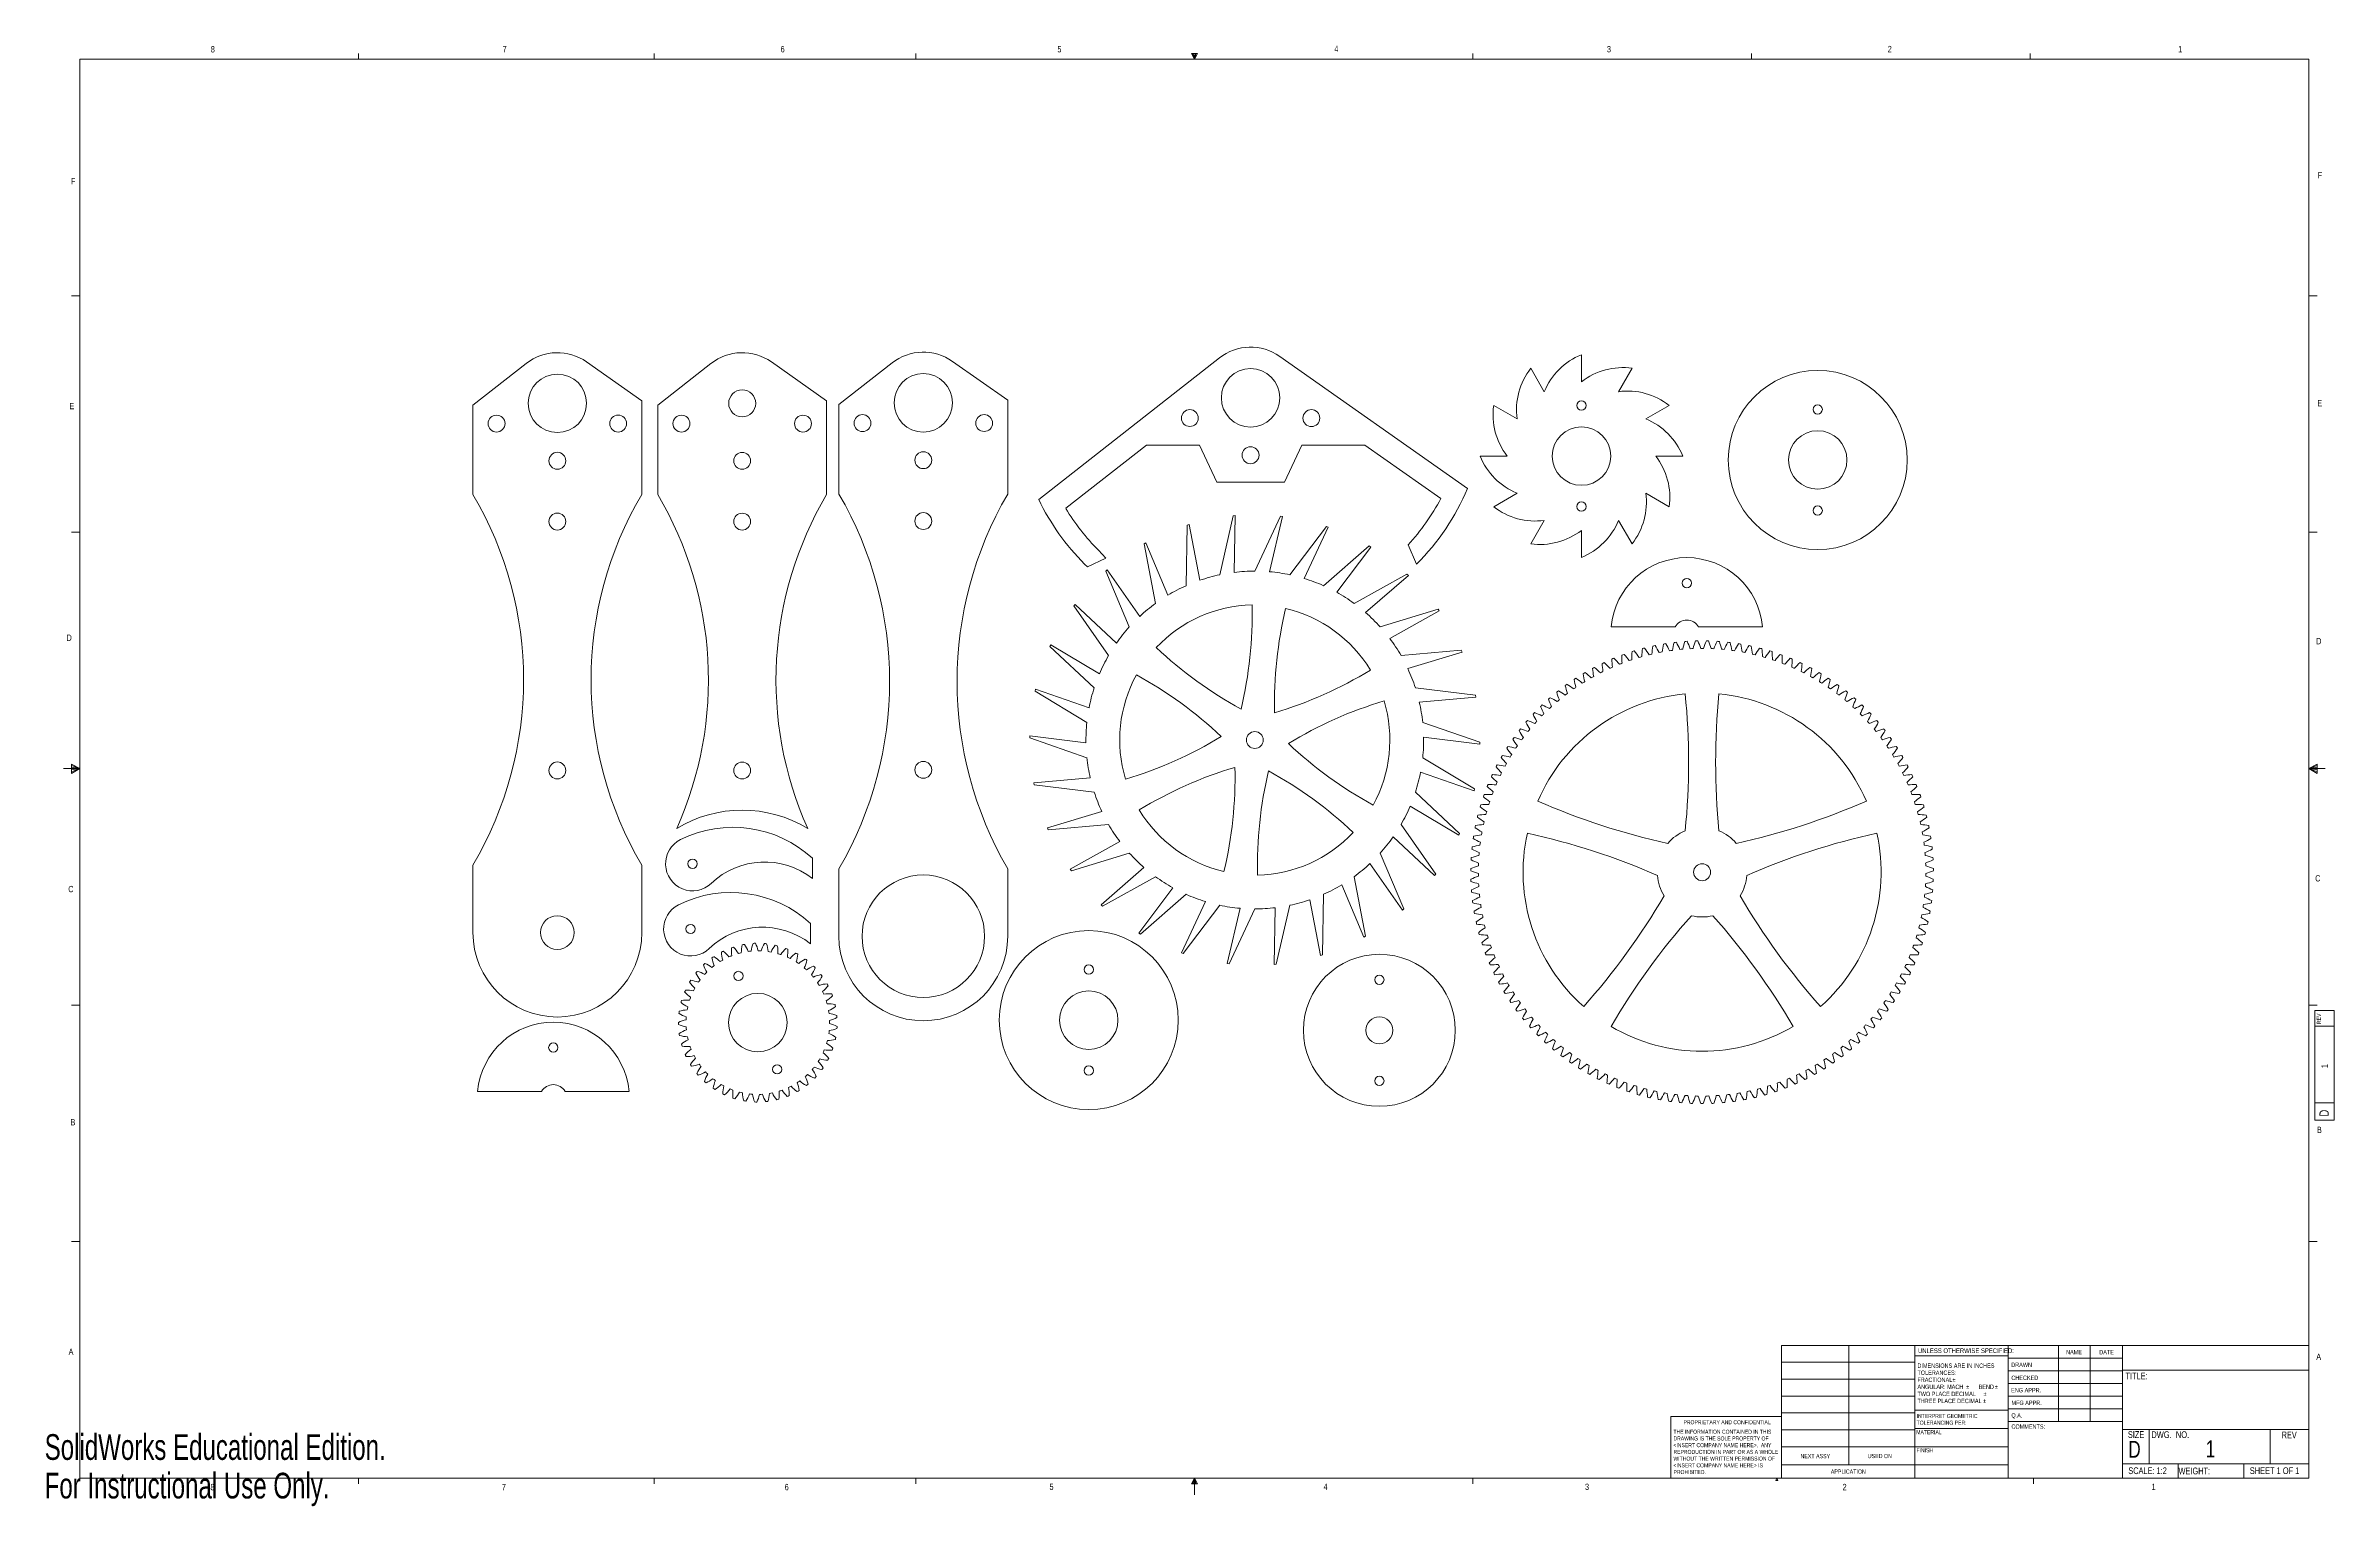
# Model space of a CAD drawing. Header units: millimetres. Extents: x 0 to 861, y 0 to 549.
import ezdxf

# ---------------------------------------------------------------- set-up
doc = ezdxf.new("R2010")
doc.units = ezdxf.units.MM
doc.styles.add('SLDTEXTSTYLE0', font='TXT', dxfattribs={"width": 0.75})
doc.styles.add('SLDTEXTSTYLE1', font='TXT', dxfattribs={"width": 0.6875})
doc.styles.add('SLDTEXTSTYLE2', font='TXT', dxfattribs={"width": 0.694444})
doc.styles.add('SLDTEXTSTYLE3', font='TXT', dxfattribs={"width": 0.7})

msp = doc.modelspace()

# ---------------------------------------------------------------- texts
at = {"color": 7, "linetype": 'Continuous', "lineweight": 0}
for s, insert, char_height, attachment_point, style in [('8', (62.49, 548.74), 2.38, 1, 'SLDTEXTSTYLE0'), ('7', (172.27, 548.83), 2.38, 1, 'SLDTEXTSTYLE0'), ('6', (276.77, 548.78), 2.38, 1, 'SLDTEXTSTYLE0'), ('5', (380.87, 548.75), 2.38, 1, 'SLDTEXTSTYLE0'), ('4', (485.02, 548.86), 2.38, 1, 'SLDTEXTSTYLE0'), ('3', (587.54, 548.8), 2.38, 1, 'SLDTEXTSTYLE0'), ('2', (693.15, 548.82), 2.38, 1, 'SLDTEXTSTYLE0'), ('1', (802.4, 548.81), 2.38, 1, 'SLDTEXTSTYLE0'), ('F', (854.87, 501.43), 2.38, 1, 'SLDTEXTSTYLE0'), ('F', (9.87, 499.17), 2.38, 1, 'SLDTEXTSTYLE0'), ('E', (9.3, 414.64), 2.38, 1, 'SLDTEXTSTYLE0'), ('E', (854.7, 415.7), 2.38, 1, 'SLDTEXTSTYLE0'), ('D', (8.22, 327.55), 2.38, 1, 'SLDTEXTSTYLE0'), ('D', (854.26, 326.24), 2.38, 1, 'SLDTEXTSTYLE0'), ('C', (8.87, 233.06), 2.38, 1, 'SLDTEXTSTYLE0'), ('C', (853.88, 237.11), 2.38, 1, 'SLDTEXTSTYLE0'), ('B', (9.72, 145.41), 2.38, 1, 'SLDTEXTSTYLE0'), ('B', (854.58, 142.54), 2.38, 1, 'SLDTEXTSTYLE0'), ('A', (9, 59.13), 2.38, 1, 'SLDTEXTSTYLE0'), ('UNLESS OTHERWISE SPECIFIED:', (704.54, 59.23), 1.778, 1, 'SLDTEXTSTYLE0'), ('DRAWN', (739.58, 53.85), 1.651, 1, 'SLDTEXTSTYLE0'), ('NAME', (760.2, 58.65), 1.651, 1, 'SLDTEXTSTYLE0'), ('DATE', (772.7, 58.61), 1.651, 1, 'SLDTEXTSTYLE0'), ('A', (854.3, 57.24), 2.38, 1, 'SLDTEXTSTYLE0'), ('ENG APPR.', (739.56, 44.33), 1.651, 1, 'SLDTEXTSTYLE0'), ('CHECKED', (739.63, 48.97), 1.651, 1, 'SLDTEXTSTYLE0'), ('TITLE:', (782.57, 50.12), 2.54, 1, 'SLDTEXTSTYLE0'), ('Q.A.', (739.64, 34.85), 1.651, 1, 'SLDTEXTSTYLE0'), ('MFG APPR.', (739.68, 39.57), 1.651, 1, 'SLDTEXTSTYLE0'), ('PROPRIETARY AND CONFIDENTIAL', (616.31, 32.21), 1.524, 1, 'SLDTEXTSTYLE0'), ('MATERIAL', (703.86, 28.48), 1.524, 1, 'SLDTEXTSTYLE0'), ('COMMENTS:', (739.66, 30.64), 1.651, 1, 'SLDTEXTSTYLE0'), ('SIZE', (783.46, 28.09), 2.54, 1, 'SLDTEXTSTYLE0'), ('DWG.  NO.', (792.26, 28.05), 2.54, 1, 'SLDTEXTSTYLE2'), ('REV', (841.27, 27.95), 2.54, 1, 'SLDTEXTSTYLE0'), ('NEXT ASSY', (660.32, 19.5), 1.587, 1, 'SLDTEXTSTYLE0'), ('USED ON', (685.64, 19.53), 1.587, 1, 'SLDTEXTSTYLE0'), ('FINISH', (703.93, 21.67), 1.524, 1, 'SLDTEXTSTYLE0'), ('D', (783.66, 24.45), 6.35, 1, 'SLDTEXTSTYLE0'), ('1', (814.52, 24.6), 6.35, 2, 'SLDTEXTSTYLE0'), ('APPLICATION', (671.73, 13.68), 1.5875, 1, 'SLDTEXTSTYLE0'), ('SCALE: 1:2', (783.63, 14.49), 2.54, 1, 'SLDTEXTSTYLE0'), ('WEIGHT:', (802.52, 14.41), 2.54, 1, 'SLDTEXTSTYLE0'), ('SHEET 1 OF 1', (829.31, 14.5), 2.54, 1, 'SLDTEXTSTYLE1'), ('8', (62.33, 8.26), 2.38, 1, 'SLDTEXTSTYLE0'), ('7', (171.96, 8.23), 2.38, 1, 'SLDTEXTSTYLE0'), ('6', (278.31, 8.26), 2.38, 1, 'SLDTEXTSTYLE0'), ('5', (377.9, 8.39), 2.38, 1, 'SLDTEXTSTYLE0'), ('4', (480.99, 8.39), 2.38, 1, 'SLDTEXTSTYLE0'), ('3', (579.3, 8.34), 2.38, 1, 'SLDTEXTSTYLE0'), ('2', (676.17, 8.27), 2.38, 1, 'SLDTEXTSTYLE0'), ('1', (792.36, 8.33), 2.38, 1, 'SLDTEXTSTYLE0')]:
    msp.add_mtext(s, dxfattribs=dict(at, insert=insert, char_height=char_height, attachment_point=attachment_point, style=style))
at = {"color": 7, "linetype": 'Continuous', "lineweight": 0, "rotation": 90, "style": 'SLDTEXTSTYLE0'}
for s, insert, char_height, attachment_point in [('REV', (854.51, 181.14), 1.524, 1), ('1', (856.17, 165.35), 2.54, 2), ('D', (855.51, 146.38), 3.5, 1)]:
    msp.add_mtext(s, dxfattribs=dict(at, insert=insert, char_height=char_height, attachment_point=attachment_point))
at = {"color": 7, "linetype": 'Continuous', "char_height": 9.6672, "attachment_point": 1, "style": 'SLDTEXTSTYLE3'}
for s, insert in [('SolidWorks Educational Edition.', (0, 26.96)), ('For Instructional Use Only.', (0, 12.46))]:
    msp.add_mtext(s, dxfattribs=dict(at, insert=insert))

# ---------------------------------------------------------------- blocks, each defined once
blk = doc.blocks.new('SW_NOTE_0')
at = {"color": 0, "linetype": 'Continuous', "lineweight": 0, "char_height": 1.524, "attachment_point": 1, "style": 'SLDTEXTSTYLE0'}
for s, insert in [('INTERPRET GEOMETRIC', (0, 1.96)), ('TOLERANCING PER:', (0, -0.56))]:
    blk.add_mtext(s, dxfattribs=dict(at, insert=insert))
blk = doc.blocks.new('SW_NOTE_1')
at = {"color": 0, "linetype": 'Continuous', "lineweight": 0, "char_height": 1.651, "attachment_point": 1, "style": 'SLDTEXTSTYLE0'}
for s, insert in [('DIMENSIONS ARE IN INCHES', (0, 2.13)), ('ANGULAR: MACH', (0, -5.82)), ('TOLERANCES:', (0, -0.52)), ('TWO PLACE DECIMAL', (0, -8.48)), ('FRACTIONAL', (0, -3.17)), ('%%p', (13.15, -3.17)), ('%%p', (18.37, -5.82)), ('BEND', (23.04, -5.82)), ('%%p', (29.16, -5.82)), ('THREE PLACE DECIMAL', (0, -11.13)), ('%%p', (24.73, -11.13)), ('%%p', (24.88, -8.48))]:
    blk.add_mtext(s, dxfattribs=dict(at, insert=insert))
blk = doc.blocks.new('SW_NOTE_2')
at = {"color": 0, "linetype": 'Continuous', "lineweight": 0, "char_height": 1.524, "attachment_point": 1, "style": 'SLDTEXTSTYLE0'}
for s, insert in [('THE INFORMATION CONTAINED IN THIS', (0, 1.96)), ('WITHOUT THE WRITTEN PERMISSION OF', (0, -8.13)), ('<INSERT COMPANY NAME HERE>.  ANY', (0, -3.08)), ('DRAWING IS THE SOLE PROPERTY OF', (0, -0.56)), ('REPRODUCTION IN PART OR AS A WHOLE', (0, -5.61)), ('<INSERT COMPANY NAME HERE> IS', (0, -10.66)), ('PROHIBITED.', (0, -13.18))]:
    blk.add_mtext(s, dxfattribs=dict(at, insert=insert))

# ---------------------------------------------------------------- linework, layer by layer
at = {"color": 7, "linetype": 'Continuous', "lineweight": 0}
for p, q in [((13.28, 543.83), (851.48, 543.83)), ((13.28, 543.83), (13.28, 10.43)), ((118.06, 543.83), (118.06, 545.98)), ((229.18, 543.83), (229.18, 545.98)), ((327.61, 543.83), (327.61, 545.98)), ((431.31, 546), (433.5, 546)), ((432.38, 543.83), (431.31, 546)), ((432.38, 543.83), (431.52, 546)), ((432.38, 543.83), (432.02, 546)), ((432.38, 543.83), (432.71, 546)), ((432.38, 543.83), (432.97, 546)), ((432.38, 543.83), (433.5, 546)), ((537.16, 543.83), (537.16, 545.98)), ((641.93, 543.83), (641.93, 545.98)), ((746.71, 543.83), (746.71, 545.98)), ((851.48, 10.43), (851.48, 543.83)), ((13.28, 454.93), (10.11, 454.93)), ((851.48, 454.93), (854.66, 454.93)), ((13.28, 366.03), (10.11, 366.03)), ((851.48, 366.03), (854.66, 366.03)), ((13.28, 277.13), (7.11, 277.13)), ((10.13, 278.79), (10.13, 275.27)), ((13.28, 277.13), (10.13, 278.79)), ((10.13, 278.32), (13.28, 277.13)), ((10.13, 277.72), (13.28, 277.13)), ((10.13, 275.27), (13.28, 277.13)), ((10.13, 275.96), (13.28, 277.13)), ((10.13, 276.64), (13.28, 277.13)), ((851.48, 277.13), (854.63, 278.79)), ((854.63, 278.32), (851.48, 277.13)), ((854.63, 277.72), (851.48, 277.13)), ((854.63, 276.64), (851.48, 277.13)), ((854.63, 275.96), (851.48, 277.13)), ((854.63, 275.27), (851.48, 277.13)), ((851.48, 277.13), (857.65, 277.13)), ((854.63, 278.79), (854.63, 275.27)), ((13.28, 188.23), (10.11, 188.23)), ((851.48, 188.23), (854.66, 188.23)), ((853.7, 186.22), (861.06, 186.22)), ((853.7, 186.22), (853.7, 145.01)), ((861.06, 186.22), (861.06, 145.01)), ((861.06, 180.33), (853.7, 180.33)), ((853.7, 151.51), (861.06, 151.51)), ((853.7, 145.01), (861.06, 145.01)), ((13.28, 99.33), (10.11, 99.33)), ((851.48, 99.33), (854.66, 99.33)), ((653.14, 60.32), (851.48, 60.32)), ((653.14, 10.43), (653.14, 60.32)), ((678.48, 60.32), (678.48, 15.41)), ((703.35, 10.43), (703.35, 60.32)), ((738.44, 60.32), (738.44, 10.43)), ((757.34, 60.32), (757.34, 31.75)), ((769.24, 60.32), (769.24, 31.75)), ((781.41, 60.32), (781.41, 10.43)), ((653.14, 53.97), (703.35, 53.97)), ((738.44, 56.4), (703.35, 56.4)), ((738.44, 55.56), (781.41, 55.56)), ((653.14, 47.62), (703.35, 47.62)), ((738.44, 50.8), (781.41, 50.8)), ((738.44, 46.04), (781.41, 46.04)), ((781.41, 51), (851.48, 51)), ((653.14, 41.27), (703.35, 41.27)), ((653.14, 34.92), (703.35, 34.92)), ((703.35, 35.92), (738.44, 35.92)), ((781.41, 41.27), (738.44, 41.27)), ((781.41, 36.51), (738.44, 36.51)), ((611.55, 10.43), (611.55, 33.65)), ((653.14, 33.65), (611.55, 33.65)), ((653.14, 28.57), (703.35, 28.57)), ((703.35, 29.07), (738.44, 29.07)), ((781.41, 31.75), (738.44, 31.75)), ((781.41, 28.71), (851.48, 28.71)), ((791.46, 28.71), (791.46, 15.84)), ((836.95, 28.71), (836.95, 15.84)), ((653.14, 22.22), (703.35, 22.22)), ((703.35, 22.21), (738.44, 22.21)), ((851.48, 10.43), (13.28, 10.43)), ((118.06, 10.43), (118.06, 8.28)), ((229.18, 10.43), (229.18, 8.28)), ((327.61, 10.43), (327.61, 8.28)), ((432.38, 10.43), (431.31, 8.25)), ((432.38, 10.43), (431.52, 8.25)), ((432.38, 10.43), (432.02, 8.25)), ((432.38, 10.43), (432.38, 4.14)), ((432.38, 10.43), (433.5, 8.25)), ((432.38, 10.43), (432.97, 8.25)), ((432.38, 10.43), (432.71, 8.25)), ((537.16, 10.43), (537.16, 8.28)), ((651.11, 9.55), (651.45, 10.43)), ((651.77, 9.55), (651.11, 9.55)), ((651.45, 10.43), (651.77, 9.55)), ((653.14, 15.41), (738.44, 15.41)), ((747.98, 10.43), (747.98, 8.28)), ((781.41, 15.84), (851.48, 15.84)), ((802.32, 15.84), (802.32, 10.43)), ((827, 15.84), (827, 10.43)), ((431.31, 8.25), (433.5, 8.25))]:
    msp.add_line(p, q, dxfattribs=at)
at = {"color": 7, "linetype": 'Continuous', "lineweight": 15}
for p, q in [((441.77, 431.54), (373.86, 378.32)), ((464.48, 432.12), (535.05, 382.48)), ((577.95, 422.58), (577.95, 432.74)), ((161.06, 413.78), (181.06, 429.45)), ((224.56, 415.41), (203.77, 430.04)), ((230.58, 413.77), (250.58, 429.44)), ((294.08, 415.4), (273.29, 430.03)), ((298.69, 413.98), (318.69, 429.65)), ((362.19, 415.61), (341.4, 430.24)), ((563.98, 418.84), (558.9, 427.64)), ((591.92, 418.84), (597, 427.64)), ((161.06, 413.78), (161.06, 380.17)), ((224.56, 415.41), (224.56, 380.17)), ((230.58, 413.77), (230.58, 380.16)), ((294.08, 415.4), (294.08, 380.16)), ((298.69, 413.98), (298.69, 380.37)), ((362.19, 415.61), (362.19, 380.37)), ((553.75, 408.61), (544.95, 413.69)), ((602.14, 408.61), (610.94, 413.69)), ((414.36, 398.76), (384.02, 374.99)), ((414.36, 398.76), (434.31, 398.76)), ((434.31, 398.76), (440.82, 384.79)), ((466.22, 384.79), (472.74, 398.76)), ((472.74, 398.76), (496.45, 398.76)), ((496.45, 398.76), (525.07, 378.63)), ((550.01, 394.64), (539.85, 394.64)), ((605.89, 394.64), (616.05, 394.64)), ((440.82, 384.79), (466.22, 384.79)), ((553.75, 380.67), (544.95, 375.59)), ((602.14, 380.67), (610.94, 375.59)), ((441.9, 350.01), (447.03, 372.18)), ((447.03, 372.18), (447.77, 372.24)), ((447.77, 372.24), (447.38, 350.93)), ((455.1, 351.4), (464.73, 372.01)), ((465.46, 371.93), (460.66, 351.15)), ((464.73, 372.01), (465.46, 371.93)), ((563.98, 370.45), (558.9, 361.65)), ((591.92, 370.45), (597, 361.65)), ((413.45, 361.61), (414.09, 361.97)), ((417.78, 339.27), (413.45, 361.61)), ((414.09, 361.97), (422.41, 342.34)), ((429.28, 345.91), (429.68, 368.66)), ((429.68, 368.66), (430.39, 368.88)), ((430.39, 368.88), (434.45, 347.94)), ((468.31, 350.01), (482.01, 368.17)), ((482.71, 367.94), (473.69, 348.62)), ((482.01, 368.17), (482.71, 367.94)), ((577.95, 366.7), (577.95, 356.54)), ((392.19, 353), (391.1, 354.01)), ((392.19, 353), (399.06, 356.24)), ((399.06, 356.24), (396.32, 359.23)), ((480.93, 345.91), (498.11, 360.83)), ((498.75, 360.45), (485.91, 343.43)), ((498.11, 360.83), (498.75, 360.45)), ((515.94, 354.01), (512.74, 361.32)), ((399.03, 351.34), (399.59, 351.82)), ((407.91, 330.39), (399.03, 351.34)), ((399.59, 351.82), (411.81, 334.35)), ((492.43, 339.27), (512.33, 350.29)), ((512.88, 349.79), (496.78, 335.81)), ((512.33, 350.29), (512.88, 349.79)), ((387.07, 338.29), (387.51, 338.88)), ((400.11, 319.65), (387.07, 338.29)), ((387.51, 338.88), (403.1, 324.33)), ((502.29, 330.39), (524.06, 337.03)), ((524.48, 336.42), (505.83, 326.1)), ((524.06, 337.03), (524.48, 336.42)), ((589.13, 330.41), (613.19, 330.41)), ((621.99, 330.41), (646.05, 330.41)), ((378.08, 323.05), (378.39, 323.72)), ((394.71, 307.52), (378.08, 323.05)), ((378.39, 323.72), (396.66, 312.73)), ((510.1, 319.65), (532.76, 321.62)), ((533.06, 320.94), (512.66, 314.72)), ((532.76, 321.62), (533.06, 320.94)), ((372.45, 306.26), (372.62, 306.98)), ((391.95, 294.53), (372.45, 306.26)), ((372.62, 306.98), (392.77, 300.03)), ((515.5, 307.52), (538.08, 304.73)), ((538.22, 304.01), (516.98, 302.16)), ((538.08, 304.73), (538.22, 304.01)), ((518.26, 294.53), (539.77, 287.12)), ((370.44, 288.68), (370.45, 289.42)), ((391.95, 281.26), (370.44, 288.68)), ((370.45, 289.42), (391.61, 286.81)), ((539.76, 286.38), (518.59, 288.99)), ((539.77, 287.12), (539.76, 286.38)), ((537.59, 268.81), (517.43, 275.76)), ((518.26, 281.26), (537.75, 269.53)), ((371.98, 271.78), (393.23, 273.63)), ((372.13, 271.06), (371.98, 271.78)), ((394.71, 268.27), (372.13, 271.06)), ((515.5, 268.27), (532.13, 252.75)), ((537.75, 269.53), (537.59, 268.81)), ((377.15, 254.85), (397.54, 261.08)), ((531.82, 252.08), (513.55, 263.07)), ((377.44, 254.17), (377.15, 254.85)), ((400.11, 256.15), (377.44, 254.17)), ((385.72, 239.37), (404.38, 249.7)), ((522.7, 236.91), (507.11, 251.46)), ((510.1, 256.15), (523.14, 237.5)), ((532.13, 252.75), (531.82, 252.08)), ((288.76, 243.46), (288.76, 235.84)), ((407.91, 245.41), (386.15, 238.77)), ((510.62, 223.97), (498.4, 241.44)), ((502.29, 245.41), (511.17, 224.46)), ((161.06, 240.91), (161.06, 215.51)), ((224.56, 240.91), (224.56, 215.51)), ((298.69, 239.52), (298.69, 214.12)), ((362.19, 239.52), (362.19, 214.12)), ((386.15, 238.77), (385.72, 239.37)), ((397.33, 226), (413.43, 239.99)), ((417.78, 236.52), (397.87, 225.5)), ((496.11, 213.83), (487.79, 233.46)), ((492.43, 236.52), (496.76, 214.19)), ((523.14, 237.5), (522.7, 236.91)), ((397.87, 225.5), (397.33, 226)), ((411.46, 215.35), (424.3, 232.37)), ((429.28, 229.89), (412.09, 214.97)), ((427.5, 207.86), (436.52, 227.18)), ((441.9, 225.78), (428.2, 207.62)), ((444.74, 203.87), (449.55, 224.64)), ((455.1, 224.4), (445.48, 203.78)), ((462.44, 203.55), (462.82, 224.87)), ((468.31, 225.78), (463.18, 203.62)), ((479.82, 206.92), (475.76, 227.85)), ((480.93, 229.89), (480.52, 207.14)), ((511.17, 224.46), (510.62, 223.97)), ((288.02, 218.95), (288.02, 211.33)), ((412.09, 214.97), (411.46, 215.35)), ((428.2, 207.62), (427.5, 207.86)), ((480.52, 207.14), (479.82, 206.92)), ((496.76, 214.19), (496.11, 213.83)), ((445.48, 203.78), (444.74, 203.87)), ((463.18, 203.62), (462.44, 203.55)), ((162.82, 155.81), (186.89, 155.81)), ((195.69, 155.81), (219.75, 155.81))]:
    msp.add_line(p, q, dxfattribs=at)
for centre, radius in [((192.81, 414.46), 10.99), ((330.44, 414.66), 10.99), ((453.52, 416.54), 10.99), ((666.8, 393.16), 33.65), ((262.33, 414.45), 5.08), ((577.95, 413.64), 1.75), ((666.8, 412.16), 1.75), ((169.95, 406.84), 3.17), ((215.67, 406.84), 3.18), ((239.47, 406.83), 3.17), ((285.19, 406.83), 3.18), ((307.58, 407.04), 3.18), ((353.3, 407.04), 3.17), ((430.66, 408.92), 3.17), ((476.38, 408.92), 3.18), ((577.95, 394.64), 11), ((192.81, 392.87), 3.17), ((262.33, 392.86), 3.17), ((330.44, 393.07), 3.17), ((453.52, 394.95), 3.18), ((666.8, 393.16), 11), ((192.81, 370.01), 3.17), ((262.33, 370), 3.17), ((330.44, 370.21), 3.17), ((577.95, 375.65), 1.75), ((666.8, 374.16), 1.75), ((617.59, 346.87), 1.75), ((455.1, 287.9), 3.17), ((192.81, 276.47), 3.17), ((262.33, 276.46), 3.17), ((330.44, 276.67), 3.17), ((243.66, 241.37), 1.75), ((623.32, 238.2), 3.18), ((330.44, 214.12), 23.04), ((192.81, 215.51), 6.35), ((242.92, 216.86), 1.75), ((392.65, 182.62), 33.65), ((501.95, 178.77), 28.57), ((260.92, 199.2), 1.75), ((392.65, 201.62), 1.75), ((501.95, 197.76), 1.75), ((268.2, 181.65), 11), ((392.65, 182.62), 11), ((501.95, 178.77), 5.08), ((191.29, 172.27), 1.75), ((275.48, 164.1), 1.75), ((392.65, 163.62), 1.75), ((501.95, 159.77), 1.75)]:
    msp.add_circle(centre, radius, dxfattribs=at)
for centre, radius, start, end in [((192.81, 414.46), 19.05, 54.87258, 128.08398), ((262.33, 414.45), 19.05, 54.87258, 128.08398), ((330.44, 414.66), 19.05, 54.87258, 128.08398), ((453.52, 416.54), 19.05, 54.87258, 128.08398), ((587.48, 409.2), 25.4, 112.03388, 157.6917), ((578.92, 412.01), 25.4, 142.03388, 187.6917), ((593.48, 402.49), 25.4, 82.03388, 127.6917), ((570.11, 410.17), 25.4, 172.03388, 217.6917), ((595.32, 393.67), 25.4, 52.03388, 97.6917), ((592.5, 385.12), 25.4, 22.03388, 67.6917), ((563.39, 404.17), 25.4, 202.03388, 247.6917), ((585.79, 379.11), 25.4, 352.03388, 37.6917), ((43.34, 310.54), 136.77, 329.39693, 30.60307), ((342.28, 310.54), 136.77, 149.39693, 210.60307), ((112.86, 310.53), 136.77, 335.89911, 30.60307), ((411.8, 310.53), 136.77, 149.39693, 204.10089), ((178.05, 309.95), 139.69, 329.72596, 30.27404), ((482.82, 309.95), 139.69, 149.72596, 210.27404), ((453.52, 416.54), 88.36, 314.94775, 337.32307), ((576.97, 377.28), 25.4, 322.03388, 7.6917), ((453.52, 416.54), 88.36, 205.63348, 225.05225), ((453.52, 416.54), 80.97, 210.8759, 225.05702), ((453.52, 416.54), 80.97, 317, 332.08065), ((560.58, 395.62), 25.4, 232.03388, 277.6917), ((568.42, 380.09), 25.4, 292.03388, 337.6917), ((562.42, 386.8), 25.4, 262.03388, 307.6917), ((617.59, 327.87), 28.58, 5.09969, 174.90031), ((455.1, 287.9), 63.5, 114, 120.98274), ((455.1, 287.9), 63.5, 102, 108.98274), ((455.1, 287.9), 63.5, 90, 96.98274), ((455.1, 287.9), 63.5, 78, 84.98274), ((455.1, 287.9), 63.5, 66, 72.98274), ((455.1, 287.9), 63.5, 126, 132.98274), ((455.1, 287.9), 50.8, 91.18076, 136.81924), ((300.65, 335), 153.45, 346.6234, 1.3766), ((615.97, 301.86), 153.45, 166.6234, 181.3766), ((455.1, 287.9), 50.8, 31.18076, 76.81924), ((455.1, 287.9), 63.5, 54, 60.98274), ((455.1, 287.9), 63.5, 42, 48.98274), ((455.1, 287.9), 63.5, 138, 144.98274), ((617.59, 327.87), 5.08, 30, 150), ((455.1, 287.9), 63.5, 150, 156.98274), ((523.45, 434.2), 153.45, 226.6234, 241.3766), ((455.1, 287.9), 63.5, 30, 36.98274), ((623.32, 238.2), 87, 112.38676, 112.94657), ((565.77, 294.56), 34.29, 39.5318, 44.59257), ((627.44, 318.65), 34.29, 178.0741, 183.13487), ((623.32, 238.2), 87, 109.7201, 110.2799), ((568.46, 297.18), 34.29, 36.86513, 41.9259), ((631.18, 318.37), 34.29, 175.40743, 180.4682), ((623.32, 238.2), 87, 107.05343, 107.61324), ((571.26, 299.67), 34.29, 34.19847, 39.25924), ((623.32, 238.2), 84.15, 105.64068, 106.35932), ((634.9, 317.92), 34.29, 172.74076, 177.80153), ((623.32, 238.2), 87, 104.38676, 104.94657), ((574.18, 302.02), 34.29, 31.5318, 36.59257), ((623.32, 238.2), 84.15, 102.97402, 103.69265), ((638.6, 317.29), 34.29, 170.0741, 175.13487), ((623.32, 238.2), 87, 101.7201, 102.2799), ((577.2, 304.24), 34.29, 28.86513, 33.9259), ((623.32, 238.2), 84.15, 100.30735, 101.02598), ((642.26, 316.49), 34.29, 167.40743, 172.4682), ((623.32, 238.2), 87, 99.05343, 99.61324), ((580.32, 306.31), 34.29, 26.19847, 31.25924), ((623.32, 238.2), 84.15, 97.64068, 98.35932), ((645.88, 315.53), 34.29, 164.74076, 169.80153), ((623.32, 238.2), 87, 96.38676, 96.94657), ((583.54, 308.24), 34.29, 23.5318, 28.59257), ((623.32, 238.2), 84.15, 94.97402, 95.69265), ((649.46, 314.39), 34.29, 162.0741, 167.13487), ((623.32, 238.2), 87, 93.7201, 94.2799), ((586.84, 310.02), 34.29, 20.86513, 25.9259), ((623.32, 238.2), 84.15, 92.30735, 93.02598), ((652.97, 313.1), 34.29, 159.40743, 164.4682), ((623.32, 238.2), 87, 91.05343, 91.61324), ((590.22, 311.64), 34.29, 18.19847, 23.25924), ((623.32, 238.2), 84.15, 89.64068, 90.35932), ((656.43, 311.64), 34.29, 156.74076, 161.80153), ((623.32, 238.2), 86.99, 88.38676, 88.94657), ((593.67, 313.1), 34.29, 15.5318, 20.59257), ((623.32, 238.2), 84.15, 86.97402, 87.69265), ((659.81, 310.02), 34.29, 154.0741, 159.13487), ((623.32, 238.2), 87, 85.7201, 86.2799), ((597.19, 314.39), 34.29, 12.86513, 17.9259), ((623.32, 238.2), 84.15, 84.30735, 85.02598), ((663.11, 308.24), 34.29, 151.40743, 156.4682), ((623.32, 238.2), 87, 83.05343, 83.61324), ((600.76, 315.53), 34.29, 10.19847, 15.25924), ((623.32, 238.2), 84.15, 81.64068, 82.35932), ((666.32, 306.31), 34.29, 148.74076, 153.80153), ((623.32, 238.2), 87, 80.38676, 80.94657), ((604.39, 316.49), 34.29, 7.5318, 12.59257), ((623.32, 238.2), 84.15, 78.97402, 79.69265), ((669.45, 304.24), 34.29, 146.0741, 151.13487), ((623.32, 238.2), 87, 77.7201, 78.2799), ((608.05, 317.29), 34.29, 4.86513, 9.9259), ((623.32, 238.2), 84.15, 76.30735, 77.02598), ((672.47, 302.02), 34.29, 143.40743, 148.4682), ((623.32, 238.2), 86.99, 75.05343, 75.61324), ((611.75, 317.92), 34.29, 2.19847, 7.25924), ((623.32, 238.2), 84.15, 73.64068, 74.35932), ((675.39, 299.67), 34.29, 140.74076, 145.80153), ((623.32, 238.2), 87, 72.38676, 72.94657), ((615.47, 318.37), 34.29, 359.5318, 4.59257), ((678.19, 297.18), 34.29, 138.0741, 143.13487), ((623.32, 238.2), 86.99, 69.7201, 70.2799), ((619.21, 318.65), 34.29, 356.86513, 1.9259), ((680.87, 294.56), 34.29, 135.40743, 140.4682), ((623.32, 238.2), 87, 67.05343, 67.61324), ((455.1, 287.9), 50.8, 151.18076, 196.81924), ((337.08, 177.69), 153.45, 46.6234, 61.3766), ((418.67, 445.21), 153.45, 286.6234, 301.3766), ((455.1, 287.9), 63.5, 18, 24.98274), ((623.32, 238.2), 87, 123.05343, 123.61324), ((608.78, 317.43), 34.29, 191.40743, 196.4682), ((556.33, 282.93), 34.29, 50.19847, 55.25924), ((623.32, 238.2), 84.15, 121.64068, 122.35932), ((623.32, 238.2), 87, 120.38676, 120.94657), ((612.48, 318.02), 34.29, 188.74076, 193.80153), ((558.49, 286), 34.29, 47.5318, 52.59257), ((623.32, 238.2), 84.15, 118.97402, 119.69265), ((623.32, 238.2), 87, 117.7201, 118.2799), ((616.2, 318.44), 34.29, 186.0741, 191.13487), ((560.78, 288.97), 34.29, 44.86513, 49.9259), ((623.32, 238.2), 84.15, 116.30735, 117.02598), ((623.32, 238.2), 87, 115.05343, 115.61324), ((619.95, 318.68), 34.29, 183.40743, 188.4682), ((563.21, 291.82), 34.29, 42.19847, 47.25924), ((623.32, 238.2), 84.15, 113.64068, 114.35932), ((623.69, 318.75), 34.29, 180.74076, 185.80153), ((623.32, 238.2), 84.15, 110.97402, 111.69265), ((623.32, 238.2), 84.15, 108.30735, 109.02598), ((623.32, 238.2), 84.15, 70.97402, 71.69265), ((623.32, 238.2), 84.15, 68.30735, 69.02598), ((622.95, 318.75), 34.29, 354.19847, 359.25924), ((623.32, 238.2), 84.15, 65.64068, 66.35932), ((683.43, 291.82), 34.29, 132.74076, 137.80153), ((623.32, 238.2), 86.99, 64.38676, 64.94657), ((626.7, 318.68), 34.29, 351.5318, 356.59257), ((623.32, 238.2), 84.15, 62.97402, 63.69265), ((685.86, 288.97), 34.29, 130.0741, 135.13487), ((623.32, 238.2), 87, 61.7201, 62.2799), ((630.44, 318.44), 34.29, 348.86513, 353.9259), ((623.32, 238.2), 84.15, 60.30735, 61.02598), ((688.16, 286), 34.29, 127.40743, 132.4682), ((623.32, 238.2), 86.99, 59.05343, 59.61324), ((634.17, 318.02), 34.29, 346.19847, 351.25924), ((623.32, 238.2), 84.15, 57.64068, 58.35932), ((690.31, 282.93), 34.29, 124.74076, 129.80153), ((637.87, 317.43), 34.29, 343.5318, 348.59257), ((623.32, 238.2), 87, 56.38676, 56.94657), ((455.1, 287.9), 63.5, 162, 168.98274), ((547.63, 155.56), 153.45, 106.6234, 121.3766), ((455.1, 287.9), 50.8, 331.18076, 16.81924), ((455.1, 287.9), 63.5, 6, 12.98274), ((623.32, 238.2), 67.32, 95.41249, 156.58751), ((623.32, 238.2), 87, 131.05343, 131.61324), ((597.89, 314.63), 34.29, 199.40743, 204.4682), ((550.76, 273.18), 34.29, 58.19847, 63.25924), ((623.32, 238.2), 87, 128.38676, 128.94657), ((601.48, 315.73), 34.29, 196.74076, 201.80153), ((623.32, 238.2), 84.15, 129.64068, 130.35932), ((552.47, 276.51), 34.29, 55.5318, 60.59257), ((623.32, 238.2), 87, 125.7201, 126.2799), ((605.11, 316.66), 34.29, 194.0741, 199.13487), ((623.32, 238.2), 84.15, 126.97402, 127.69265), ((554.33, 279.77), 34.29, 52.86513, 57.9259), ((623.32, 238.2), 84.15, 124.30735, 125.02598), ((357.23, 279.5), 261.01, 354.34563, 5.65437), ((889.42, 279.5), 261.01, 174.34563, 185.65437), ((623.32, 238.2), 67.32, 23.41249, 84.58751), ((623.32, 238.2), 84.15, 54.97402, 55.69265), ((692.32, 279.77), 34.29, 122.0741, 127.13487), ((641.54, 316.66), 34.29, 340.86513, 345.9259), ((623.32, 238.2), 84.15, 52.30735, 53.02598), ((623.32, 238.2), 86.99, 53.7201, 54.2799), ((694.18, 276.51), 34.29, 119.40743, 124.4682), ((645.17, 315.73), 34.29, 338.19847, 343.25924), ((623.32, 238.2), 84.15, 49.64068, 50.35932), ((623.32, 238.2), 87, 51.05343, 51.61324), ((695.89, 273.18), 34.29, 116.74076, 121.80153), ((648.76, 314.63), 34.29, 335.5318, 340.59257), ((623.32, 238.2), 87, 48.38676, 48.94657), ((455.1, 287.9), 63.5, 174, 180.98274), ((623.32, 238.2), 87, 139.05343, 139.61324), ((587.5, 310.35), 34.29, 207.40743, 212.4682), ((546.6, 262.74), 34.29, 66.19847, 71.25924), ((623.32, 238.2), 87, 136.38676, 136.94657), ((590.9, 311.94), 34.29, 204.74076, 209.80153), ((547.82, 266.28), 34.29, 63.5318, 68.59257), ((623.32, 238.2), 84.15, 137.64068, 138.35932), ((623.32, 238.2), 87, 133.7201, 134.2799), ((594.36, 313.37), 34.29, 202.0741, 207.13487), ((623.32, 238.2), 84.15, 134.97402, 135.69265), ((549.21, 269.76), 34.29, 60.86513, 65.9259), ((623.32, 238.2), 84.15, 132.30735, 133.02598), ((623.32, 238.2), 84.15, 46.97402, 47.69265), ((697.44, 269.76), 34.29, 114.0741, 119.13487), ((652.28, 313.37), 34.29, 332.86513, 337.9259), ((623.32, 238.2), 84.15, 44.30735, 45.02598), ((623.32, 238.2), 86.99, 45.7201, 46.2799), ((698.82, 266.28), 34.29, 111.40743, 116.4682), ((655.75, 311.94), 34.29, 330.19847, 335.25924), ((623.32, 238.2), 84.15, 41.64068, 42.35932), ((700.05, 262.74), 34.29, 108.74076, 113.80153), ((623.32, 238.2), 86.99, 43.05343, 43.61324), ((659.15, 310.35), 34.29, 327.5318, 332.59257), ((623.32, 238.2), 86.99, 40.38676, 40.94657), ((362.58, 420.23), 153.45, 286.6234, 301.3766), ((573.12, 398.11), 153.45, 226.6234, 241.3766), ((455.1, 287.9), 63.5, 354, 0.98274), ((623.32, 238.2), 87, 147.05343, 147.61324), ((577.81, 304.66), 34.29, 215.40743, 220.4682), ((543.93, 251.82), 34.29, 74.19847, 79.25924), ((623.32, 238.2), 87, 144.38676, 144.94657), ((580.95, 306.71), 34.29, 212.74076, 217.80153), ((544.65, 255.5), 34.29, 71.5318, 76.59257), ((623.32, 238.2), 84.15, 145.64068, 146.35932), ((623.32, 238.2), 87, 141.7201, 142.2799), ((584.18, 308.6), 34.29, 210.0741, 215.13487), ((545.54, 259.14), 34.29, 68.86513, 73.9259), ((623.32, 238.2), 84.15, 142.97402, 143.69265), ((623.32, 238.2), 84.15, 140.30735, 141.02598), ((623.32, 238.2), 84.15, 38.97402, 39.69265), ((701.11, 259.14), 34.29, 106.0741, 111.13487), ((662.46, 308.6), 34.29, 324.86513, 329.9259), ((623.32, 238.2), 84.15, 36.30735, 37.02598), ((702, 255.5), 34.29, 103.40743, 108.4682), ((623.32, 238.2), 86.99, 37.7201, 38.2799), ((665.7, 306.71), 34.29, 322.19847, 327.25924), ((623.32, 238.2), 84.15, 33.64068, 34.35932), ((702.72, 251.82), 34.29, 100.74076, 105.80153), ((623.32, 238.2), 87, 35.05343, 35.61324), ((668.84, 304.66), 34.29, 319.5318, 324.59257), ((623.32, 238.2), 87, 32.38676, 32.94657), ((455.1, 287.9), 63.5, 186, 192.98274), ((491.54, 130.59), 153.45, 106.6234, 121.3766), ((294.23, 273.94), 153.45, 346.6234, 1.3766), ((609.56, 240.79), 153.45, 166.6234, 181.3766), ((386.76, 141.6), 153.45, 46.6234, 61.3766), ((455.1, 287.9), 63.5, 342, 348.98274), ((623.32, 238.2), 87, 152.38676, 152.94657), ((571.83, 300.14), 34.29, 220.74076, 225.80153), ((543.01, 244.38), 34.29, 79.5318, 84.59257), ((623.32, 238.2), 84.15, 153.64068, 154.35932), ((623.32, 238.2), 87, 149.7201, 150.2799), ((574.77, 302.47), 34.29, 218.0741, 223.13487), ((543.38, 248.11), 34.29, 76.86513, 81.9259), ((623.32, 238.2), 84.15, 150.97402, 151.69265), ((623.32, 238.2), 84.15, 148.30735, 149.02598), ((623.32, 238.2), 84.15, 30.97402, 31.69265), ((703.27, 248.11), 34.29, 98.0741, 103.13487), ((671.88, 302.47), 34.29, 316.86513, 321.9259), ((623.32, 238.2), 84.15, 28.30735, 29.02598), ((703.64, 244.38), 34.29, 95.40743, 100.4682), ((623.32, 238.2), 86.99, 29.7201, 30.2799), ((674.82, 300.14), 34.29, 314.19847, 319.25924), ((623.32, 238.2), 84.15, 25.64068, 26.35932), ((623.32, 238.2), 86.99, 27.05343, 27.61324), ((455.1, 287.9), 63.5, 198, 204.98274), ((623.32, 238.2), 87, 160.38676, 160.94657), ((542.93, 233.14), 34.29, 87.5318, 92.59257), ((623.32, 238.2), 87, 157.7201, 158.2799), ((566.29, 295.09), 34.29, 226.0741, 231.13487), ((542.78, 236.89), 34.29, 84.86513, 89.9259), ((623.32, 238.2), 87, 155.05343, 155.61324), ((569, 297.68), 34.29, 223.40743, 228.4682), ((623.32, 238.2), 84.15, 158.97402, 159.69265), ((542.81, 240.64), 34.29, 82.19847, 87.25924), ((623.32, 238.2), 84.15, 156.30735, 157.02598), ((703.84, 240.64), 34.29, 92.74076, 97.80153), ((677.65, 297.68), 34.29, 311.5318, 316.59257), ((623.32, 238.2), 84.15, 22.97402, 23.69265), ((703.87, 236.89), 34.29, 90.0741, 95.13487), ((680.35, 295.09), 34.29, 308.86513, 313.9259), ((623.32, 238.2), 84.15, 20.30735, 21.02598), ((623.32, 238.2), 86.99, 24.38676, 24.94657), ((703.72, 233.14), 34.29, 87.40743, 92.4682), ((623.32, 238.2), 87, 21.7201, 22.2799), ((623.32, 238.2), 87, 19.05343, 19.61324), ((262.33, 213.92), 47.62, 58.86822, 121.13178), ((455.1, 287.9), 50.8, 211.18076, 256.81924), ((455.1, 287.9), 63.5, 330, 336.98274), ((623.32, 238.2), 87, 165.7201, 166.2799), ((558.93, 286.6), 34.29, 234.0741, 239.13487), ((543.74, 225.69), 34.29, 92.86513, 97.9259), ((623.32, 238.2), 87, 163.05343, 163.61324), ((561.25, 289.54), 34.29, 231.40743, 236.4682), ((543.25, 229.41), 34.29, 90.19847, 95.25924), ((563.71, 292.37), 34.29, 228.74076, 233.80153), ((623.32, 238.2), 84.15, 164.30735, 165.02598), ((623.32, 238.2), 84.15, 161.64068, 162.35932), ((666.27, 504.03), 261.01, 246.34563, 257.65437), ((580.38, 504.03), 261.01, 282.34563, 293.65437), ((682.94, 292.37), 34.29, 306.19847, 311.25924), ((623.32, 238.2), 84.15, 17.64068, 18.35932), ((703.4, 229.41), 34.29, 84.74076, 89.80153), ((685.4, 289.54), 34.29, 303.5318, 308.59257), ((623.32, 238.2), 84.15, 14.97402, 15.69265), ((702.9, 225.69), 34.29, 82.0741, 87.13487), ((687.72, 286.6), 34.29, 300.86513, 305.9259), ((623.32, 238.2), 86.99, 16.38676, 16.94657), ((623.32, 238.2), 87, 13.7201, 14.2799), ((243.66, 241.37), 10.16, 116.35655, 313.52621), ((258.84, 210.74), 44.34, 47.55342, 116.35655), ((455.1, 287.9), 63.5, 210, 216.98274), ((455.1, 287.9), 50.8, 271.18076, 316.81924), ((455.1, 287.9), 63.5, 318, 324.98274), ((623.32, 238.2), 87, 171.05343, 171.61324), ((554.71, 280.4), 34.29, 239.40743, 244.4682), ((545.25, 218.35), 34.29, 98.19847, 103.25924), ((623.32, 238.2), 87, 168.38676, 168.94657), ((556.75, 283.55), 34.29, 236.74076, 241.80153), ((544.41, 222), 34.29, 95.5318, 100.59257), ((623.32, 238.2), 84.15, 169.64068, 170.35932), ((623.32, 238.2), 84.15, 166.97402, 167.69265), ((623.32, 238.2), 67.32, 167.41249, 228.58751), ((501.81, -2.11), 261.01, 66.34563, 77.65437), ((623.32, 238.2), 16.83, 112.16663, 139.83337), ((623.32, 238.2), 16.83, 40.16663, 67.83337), ((744.83, -2.11), 261.01, 102.34563, 113.65437), ((623.32, 238.2), 67.32, 311.41249, 12.58751), ((623.32, 238.2), 84.15, 12.30735, 13.02598), ((702.23, 222), 34.29, 79.40743, 84.4682), ((689.9, 283.55), 34.29, 298.19847, 303.25924), ((623.32, 238.2), 84.15, 9.64068, 10.35932), ((701.4, 218.35), 34.29, 76.74076, 81.80153), ((691.94, 280.4), 34.29, 295.5318, 300.59257), ((623.32, 238.2), 87, 11.05343, 11.61324), ((623.32, 238.2), 87, 8.38676, 8.94657), ((270.78, 212.82), 29.21, 52, 133.52621), ((455.1, 287.9), 63.5, 222, 228.98274), ((455.1, 287.9), 63.5, 306, 312.98274), ((623.32, 238.2), 87, 176.38676, 176.94657), ((551.08, 273.84), 34.29, 244.74076, 249.80153), ((547.43, 211.18), 34.29, 103.5318, 108.59257), ((623.32, 238.2), 87, 173.7201, 174.2799), ((552.82, 277.16), 34.29, 242.0741, 247.13487), ((546.26, 214.74), 34.29, 100.86513, 105.9259), ((623.32, 238.2), 84.15, 177.64068, 178.35932), ((623.32, 238.2), 84.15, 174.97402, 175.69265), ((623.32, 238.2), 84.15, 172.30735, 173.02598), ((623.32, 238.2), 84.15, 6.97402, 7.69265), ((700.39, 214.74), 34.29, 74.0741, 79.13487), ((693.83, 277.16), 34.29, 292.86513, 297.9259), ((623.32, 238.2), 84.15, 4.30735, 5.02598), ((699.21, 211.18), 34.29, 71.40743, 76.4682), ((695.56, 273.84), 34.29, 290.19847, 295.25924), ((623.32, 238.2), 84.15, 1.64068, 2.35932), ((623.32, 238.2), 86.99, 5.7201, 6.2799), ((623.32, 238.2), 86.99, 3.05343, 3.61324), ((455.1, 287.9), 63.5, 234, 240.98274), ((455.1, 287.9), 63.5, 294, 300.98274), ((623.32, 238.2), 86.99, 179.05343, 179.61324), ((549.5, 270.44), 34.29, 247.40743, 252.4682), ((548.77, 207.68), 34.29, 106.19847, 111.25924), ((550.27, 204.24), 34.29, 108.86513, 113.9259), ((623.32, 238.2), 87, 181.7201, 182.2799), ((548.08, 266.97), 34.29, 250.0741, 255.13487), ((551.93, 200.88), 34.29, 111.5318, 116.59257), ((623.32, 238.2), 84.15, 180.30735, 181.02598), ((623.32, 238.2), 84.15, 182.97402, 183.69265), ((623.32, 238.2), 16.83, 184.16663, 211.83337), ((623.32, 238.2), 16.83, 328.16663, 355.83337), ((623.32, 238.2), 84.15, 356.30735, 357.02598), ((694.71, 200.88), 34.29, 63.40743, 68.4682), ((698.56, 266.97), 34.29, 284.86513, 289.9259), ((697.87, 207.68), 34.29, 68.74076, 73.80153), ((623.32, 238.2), 84.15, 358.97402, 359.69265), ((696.37, 204.24), 34.29, 66.0741, 71.13487), ((697.14, 270.44), 34.29, 287.5318, 292.59257), ((623.32, 238.2), 87, 357.7201, 358.2799), ((623.32, 238.2), 87, 0.38676, 0.94657), ((242.92, 216.86), 10.16, 116.35655, 313.52621), ((258.09, 186.23), 44.34, 47.55342, 116.35655), ((455.1, 287.9), 63.5, 246, 252.98274), ((455.1, 287.9), 63.5, 258, 264.98274), ((455.1, 287.9), 63.5, 270, 276.98274), ((455.1, 287.9), 63.5, 282, 288.98274), ((623.32, 238.2), 87, 184.38676, 184.94657), ((546.83, 263.44), 34.29, 252.74076, 257.80153), ((553.75, 197.6), 34.29, 114.19847, 119.25924), ((623.32, 238.2), 87, 187.05343, 187.61324), ((545.73, 259.85), 34.29, 255.40743, 260.4682), ((555.71, 194.41), 34.29, 116.86513, 121.9259), ((623.32, 238.2), 84.15, 185.64068, 186.35932), ((623.32, 238.2), 84.15, 188.30735, 189.02598), ((383.77, 361.19), 261.01, 318.34563, 329.65437), ((862.87, 361.19), 261.01, 210.34563, 221.65437), ((623.32, 238.2), 84.15, 350.97402, 351.69265), ((690.94, 194.41), 34.29, 58.0741, 63.13487), ((700.91, 259.85), 34.29, 279.5318, 284.59257), ((623.32, 238.2), 84.15, 353.64068, 354.35932), ((692.9, 197.6), 34.29, 60.74076, 65.80153), ((699.82, 263.44), 34.29, 282.19847, 287.25924), ((623.32, 238.2), 87, 352.38676, 352.94657), ((623.32, 238.2), 86.99, 355.05343, 355.61324), ((192.81, 215.51), 31.75, 180, 0), ((270.03, 188.31), 29.21, 52, 133.52621), ((623.32, 238.2), 87, 189.7201, 190.2799), ((544.81, 256.22), 34.29, 258.0741, 263.13487), ((557.82, 191.31), 34.29, 119.5318, 124.59257), ((623.32, 238.2), 87, 192.38676, 192.94657), ((544.06, 252.55), 34.29, 260.74076, 265.80153), ((560.07, 188.31), 34.29, 122.19847, 127.25924), ((623.32, 238.2), 87, 195.05343, 195.61324), ((623.32, 238.2), 84.15, 190.97402, 191.69265), ((623.32, 238.2), 84.15, 193.64068, 194.35932), ((814.32, 48.38), 261.01, 138.34563, 149.65437), ((623.32, 238.2), 16.83, 256.16663, 283.83337), ((432.33, 48.38), 261.01, 30.34563, 41.65437), ((623.32, 238.2), 84.15, 345.64068, 346.35932), ((686.57, 188.31), 34.29, 52.74076, 57.80153), ((702.59, 252.55), 34.29, 274.19847, 279.25924), ((623.32, 238.2), 84.15, 348.30735, 349.02598), ((688.83, 191.31), 34.29, 55.40743, 60.4682), ((701.84, 256.22), 34.29, 276.86513, 281.9259), ((623.32, 238.2), 87, 344.38676, 344.94657), ((623.32, 238.2), 86.99, 347.05343, 347.61324), ((623.32, 238.2), 86.99, 349.7201, 350.2799), ((268.2, 181.65), 29.84, 115.76806, 117.27729), ((265.95, 208.4), 11.43, 181.15832, 196.33291), ((248.17, 199.53), 11.43, 36.71244, 51.88702), ((268.2, 181.65), 27, 111.31344, 113.7319), ((269.69, 208.46), 11.43, 173.15832, 188.33291), ((268.2, 181.65), 29.85, 107.76806, 109.27729), ((250.85, 202.14), 11.43, 28.71244, 43.88702), ((268.2, 181.65), 27, 103.31344, 105.7319), ((273.41, 207.99), 11.43, 165.15832, 180.33291), ((268.2, 181.65), 29.84, 99.76806, 101.27729), ((253.88, 204.36), 11.43, 20.71244, 35.88702), ((268.2, 181.65), 27, 95.31344, 97.7319), ((277.03, 207), 11.43, 157.15832, 172.33291), ((268.2, 181.65), 29.85, 91.76806, 93.27729), ((257.18, 206.13), 11.43, 12.71244, 27.88702), ((268.2, 181.65), 27, 87.31344, 89.7319), ((280.47, 205.53), 11.43, 149.15832, 164.33291), ((268.2, 181.65), 29.85, 83.76806, 85.27729), ((260.69, 207.43), 11.43, 4.71244, 19.88702), ((268.2, 181.65), 27, 79.31344, 81.7319), ((283.67, 203.59), 11.43, 141.15832, 156.33291), ((268.2, 181.65), 29.84, 75.76806, 77.27729), ((264.35, 208.22), 11.43, 356.71244, 11.88702), ((268.2, 181.65), 27, 71.31344, 73.7319), ((286.58, 201.22), 11.43, 133.15832, 148.33291), ((268.2, 181.65), 29.84, 67.76806, 69.27729), ((268.09, 208.5), 11.43, 348.71244, 3.88702), ((289.12, 198.47), 11.43, 125.15832, 140.33291), ((268.2, 181.65), 29.84, 59.76806, 61.27729), ((271.83, 208.25), 11.43, 340.71244, 355.88702), ((330.44, 214.12), 31.75, 180, 0), ((543.48, 248.85), 34.29, 263.40743, 268.4682), ((562.46, 185.42), 34.29, 124.86513, 129.9259), ((623.32, 238.2), 87, 197.7201, 198.2799), ((543.07, 245.12), 34.29, 266.0741, 271.13487), ((564.98, 182.65), 34.29, 127.5318, 132.59257), ((623.32, 238.2), 87, 200.38676, 200.94657), ((542.83, 241.38), 34.29, 268.74076, 273.80153), ((623.32, 238.2), 84.15, 196.30735, 197.02598), ((623.32, 238.2), 84.15, 198.97402, 199.69265), ((623.32, 238.2), 84.15, 201.64068, 202.35932), ((623.32, 238.2), 84.15, 337.64068, 338.35932), ((703.82, 241.38), 34.29, 266.19847, 271.25924), ((623.32, 238.2), 84.15, 340.30735, 341.02598), ((681.66, 182.65), 34.29, 47.40743, 52.4682), ((703.58, 245.12), 34.29, 268.86513, 273.9259), ((623.32, 238.2), 84.15, 342.97402, 343.69265), ((684.18, 185.42), 34.29, 50.0741, 55.13487), ((703.17, 248.85), 34.29, 271.5318, 276.59257), ((623.32, 238.2), 86.99, 339.05343, 339.61324), ((623.32, 238.2), 86.99, 341.7201, 342.2799), ((268.2, 181.65), 29.85, 139.76806, 141.27729), ((255.26, 205.17), 11.43, 205.15832, 220.33291), ((242.63, 189.84), 11.43, 60.71244, 75.88702), ((268.2, 181.65), 29.85, 131.76806, 133.27729), ((258.66, 206.75), 11.43, 197.15832, 212.33291), ((268.2, 181.65), 27, 135.31344, 137.7319), ((244.02, 193.32), 11.43, 52.71244, 67.88702), ((268.2, 181.65), 27, 127.31344, 129.7319), ((268.2, 181.65), 29.84, 123.76806, 125.27729), ((262.25, 207.83), 11.43, 189.15832, 204.33291), ((245.88, 196.57), 11.43, 44.71244, 59.88702), ((268.2, 181.65), 27, 119.31344, 121.7319), ((268.2, 181.65), 27, 63.31344, 65.7319), ((268.2, 181.65), 27, 55.31344, 57.7319), ((291.26, 195.4), 11.43, 117.15832, 132.33291), ((275.49, 207.49), 11.43, 332.71244, 347.88702), ((268.2, 181.65), 27, 47.31344, 49.7319), ((268.2, 181.65), 29.84, 51.76806, 53.27729), ((292.95, 192.05), 11.43, 109.15832, 124.33291), ((279.02, 206.22), 11.43, 324.71244, 339.88702), ((268.2, 181.65), 27, 39.31344, 41.7319), ((294.16, 188.51), 11.43, 101.15832, 116.33291), ((268.2, 181.65), 29.84, 43.76806, 45.27729), ((282.33, 204.48), 11.43, 316.71244, 331.88702), ((268.2, 181.65), 29.84, 35.76806, 37.27729), ((567.63, 179.99), 34.29, 130.19847, 135.25924), ((623.32, 238.2), 87, 203.05343, 203.61324), ((542.77, 237.63), 34.29, 271.40743, 276.4682), ((570.4, 177.47), 34.29, 132.86513, 137.9259), ((623.32, 238.2), 87, 205.7201, 206.2799), ((542.88, 233.88), 34.29, 274.0741, 279.13487), ((623.32, 238.2), 84.15, 204.30735, 205.02598), ((573.28, 175.07), 34.29, 135.5318, 140.59257), ((623.32, 238.2), 84.15, 206.97402, 207.69265), ((623.32, 238.2), 84.15, 332.30735, 333.02598), ((673.36, 175.07), 34.29, 39.40743, 44.4682), ((703.76, 233.88), 34.29, 260.86513, 265.9259), ((623.32, 238.2), 84.15, 334.97402, 335.69265), ((676.25, 177.47), 34.29, 42.0741, 47.13487), ((703.88, 237.63), 34.29, 263.5318, 268.59257), ((679.01, 179.99), 34.29, 44.74076, 49.80153), ((623.32, 238.2), 87, 333.7201, 334.2799), ((623.32, 238.2), 86.99, 336.38676, 336.94657), ((268.2, 181.65), 29.85, 163.76806, 165.27729), ((241.51, 178.73), 11.43, 84.71244, 99.88702), ((268.2, 181.65), 29.85, 155.76806, 157.27729), ((249.28, 200.7), 11.43, 221.15832, 236.33291), ((241.36, 182.47), 11.43, 76.71244, 91.88702), ((268.2, 181.65), 29.85, 147.76806, 149.27729), ((252.11, 203.14), 11.43, 213.15832, 228.33291), ((268.2, 181.65), 27, 159.31344, 161.7319), ((241.74, 186.2), 11.43, 68.71244, 83.88702), ((268.2, 181.65), 27, 151.31344, 153.7319), ((268.2, 181.65), 27, 143.31344, 145.7319), ((268.2, 181.65), 27, 31.31344, 33.7319), ((294.86, 184.83), 11.43, 93.15832, 108.33291), ((285.37, 202.29), 11.43, 308.71244, 323.88702), ((268.2, 181.65), 27, 23.31344, 25.7319), ((295.04, 181.09), 11.43, 85.15832, 100.33291), ((288.08, 199.7), 11.43, 300.71244, 315.88702), ((268.2, 181.65), 27, 15.31344, 17.7319), ((268.2, 181.65), 29.84, 27.76806, 29.27729), ((268.2, 181.65), 29.85, 19.76806, 21.27729), ((623.32, 238.2), 87, 208.38676, 208.94657), ((543.17, 230.14), 34.29, 276.74076, 281.80153), ((576.27, 172.81), 34.29, 138.19847, 143.25924), ((623.32, 238.2), 87, 211.05343, 211.61324), ((543.63, 226.42), 34.29, 279.40743, 284.4682), ((623.32, 238.2), 84.15, 209.64068, 210.35932), ((579.37, 170.69), 34.29, 140.86513, 145.9259), ((623.32, 238.2), 86.99, 213.7201, 214.2799), ((544.27, 222.73), 34.29, 282.0741, 287.13487), ((623.32, 238.2), 84.15, 212.30735, 213.02598), ((623.32, 238.2), 84.15, 214.97402, 215.69265), ((623.32, 238.2), 84.15, 324.30735, 325.02598), ((702.38, 222.73), 34.29, 252.86513, 257.9259), ((623.32, 238.2), 84.15, 326.97402, 327.69265), ((667.28, 170.69), 34.29, 34.0741, 39.13487), ((703.01, 226.42), 34.29, 255.5318, 260.59257), ((623.32, 238.2), 87, 325.7201, 326.2799), ((623.32, 238.2), 84.15, 329.64068, 330.35932), ((670.37, 172.81), 34.29, 36.74076, 41.80153), ((703.48, 230.14), 34.29, 258.19847, 263.25924), ((623.32, 238.2), 86.99, 328.38676, 328.94657), ((623.32, 238.2), 86.99, 331.05343, 331.61324), ((191.29, 153.27), 28.58, 5.09969, 174.90031), ((243.34, 171.48), 11.43, 100.71244, 115.88702), ((268.2, 181.65), 29.85, 179.76806, 181.27729), ((243.16, 191.35), 11.43, 245.15832, 260.33291), ((268.2, 181.65), 29.85, 171.76806, 173.27729), ((244.76, 194.74), 11.43, 237.15832, 252.33291), ((242.17, 175.04), 11.43, 92.71244, 107.88702), ((246.81, 197.88), 11.43, 229.15832, 244.33291), ((268.2, 181.65), 27, 175.31344, 177.7319), ((268.2, 181.65), 27, 167.31344, 169.7319), ((294.71, 177.36), 11.43, 77.15832, 92.33291), ((290.4, 196.75), 11.43, 292.71244, 307.88702), ((268.2, 181.65), 27, 7.31344, 9.7319), ((293.85, 173.71), 11.43, 69.15832, 84.33291), ((292.28, 193.52), 11.43, 284.71244, 299.88702), ((268.2, 181.65), 27, 359.31344, 1.7319), ((292.5, 170.22), 11.43, 61.15832, 76.33291), ((268.2, 181.65), 29.85, 11.76806, 13.27729), ((268.2, 181.65), 29.84, 3.76806, 5.27729), ((582.56, 168.72), 34.29, 143.5318, 148.59257), ((623.32, 238.2), 87, 216.38676, 216.94657), ((545.07, 219.07), 34.29, 284.74076, 289.80153), ((585.83, 166.9), 34.29, 146.19847, 151.25924), ((623.32, 238.2), 87, 219.05343, 219.61324), ((546.05, 215.45), 34.29, 287.40743, 292.4682), ((623.32, 238.2), 84.15, 217.64068, 218.35932), ((589.19, 165.23), 34.29, 148.86513, 153.9259), ((547.19, 211.88), 34.29, 290.0741, 295.13487), ((623.32, 238.2), 84.15, 220.30735, 221.02598), ((623.32, 238.2), 84.15, 222.97402, 223.69265), ((623.32, 238.2), 84.15, 316.30735, 317.02598), ((699.46, 211.88), 34.29, 244.86513, 249.9259), ((623.32, 238.2), 84.15, 318.97402, 319.69265), ((657.46, 165.23), 34.29, 26.0741, 31.13487), ((700.6, 215.45), 34.29, 247.5318, 252.59257), ((623.32, 238.2), 84.15, 321.64068, 322.35932), ((660.81, 166.9), 34.29, 28.74076, 33.80153), ((701.57, 219.07), 34.29, 250.19847, 255.25924), ((623.32, 238.2), 86.99, 320.38676, 320.94657), ((664.09, 168.72), 34.29, 31.40743, 36.4682), ((623.32, 238.2), 87, 323.05343, 323.61324), ((245, 168.12), 11.43, 108.71244, 123.88702), ((268.2, 181.65), 29.85, 187.76806, 189.27729), ((242.06, 187.77), 11.43, 253.15832, 268.33291), ((247.11, 165.03), 11.43, 116.71244, 131.88702), ((268.2, 181.65), 29.85, 195.76806, 197.27729), ((241.46, 184.08), 11.43, 261.15832, 276.33291), ((268.2, 181.65), 27, 183.31344, 185.7319), ((268.2, 181.65), 27, 191.31344, 193.7319), ((268.2, 181.65), 27, 199.31344, 201.7319), ((268.2, 181.65), 27, 343.31344, 345.7319), ((288.4, 163.96), 11.43, 45.15832, 60.33291), ((294.62, 186.42), 11.43, 268.71244, 283.88702), ((268.2, 181.65), 27, 351.31344, 353.7319), ((290.67, 166.95), 11.43, 53.15832, 68.33291), ((293.7, 190.05), 11.43, 276.71244, 291.88702), ((268.2, 181.65), 29.85, 347.76806, 349.27729), ((268.2, 181.65), 29.85, 355.76806, 357.27729), ((623.32, 238.2), 87, 221.7201, 222.2799), ((592.62, 163.72), 34.29, 151.5318, 156.59257), ((623.32, 238.2), 87, 224.38676, 224.94657), ((548.5, 208.36), 34.29, 292.74076, 297.80153), ((596.12, 162.37), 34.29, 154.19847, 159.25924), ((623.32, 238.2), 87, 227.05343, 227.61324), ((623.32, 238.2), 84.15, 225.64068, 226.35932), ((549.97, 204.91), 34.29, 295.40743, 300.4682), ((599.68, 161.19), 34.29, 156.86513, 161.9259), ((623.32, 238.2), 84.15, 228.30735, 229.02598), ((551.59, 201.54), 34.29, 298.0741, 303.13487), ((603.29, 160.17), 34.29, 159.5318, 164.59257), ((623.32, 238.2), 84.15, 230.97402, 231.69265), ((623.32, 238.2), 67.32, 239.41249, 300.58751), ((623.32, 238.2), 84.15, 308.30735, 309.02598), ((643.36, 160.17), 34.29, 15.40743, 20.4682), ((695.05, 201.54), 34.29, 236.86513, 241.9259), ((623.32, 238.2), 84.15, 310.97402, 311.69265), ((646.97, 161.19), 34.29, 18.0741, 23.13487), ((696.68, 204.91), 34.29, 239.5318, 244.59257), ((623.32, 238.2), 84.15, 313.64068, 314.35932), ((650.53, 162.37), 34.29, 20.74076, 25.80153), ((623.32, 238.2), 87, 312.38676, 312.94657), ((698.15, 208.36), 34.29, 242.19847, 247.25924), ((654.03, 163.72), 34.29, 23.40743, 28.4682), ((623.32, 238.2), 86.99, 315.05343, 315.61324), ((623.32, 238.2), 87, 317.7201, 318.2799), ((249.63, 162.25), 11.43, 124.71244, 139.88702), ((268.2, 181.65), 29.85, 203.76806, 205.27729), ((241.38, 180.33), 11.43, 269.15832, 284.33291), ((252.51, 159.86), 11.43, 132.71244, 147.88702), ((268.2, 181.65), 29.85, 211.76806, 213.27729), ((241.82, 176.61), 11.43, 277.15832, 292.33291), ((268.2, 181.65), 27, 207.31344, 209.7319), ((255.69, 157.88), 11.43, 140.71244, 155.88702), ((268.2, 181.65), 27, 215.31344, 217.7319), ((268.2, 181.65), 27, 319.31344, 321.7319), ((279.47, 157.27), 11.43, 21.15832, 36.33291), ((294.28, 175.26), 11.43, 244.71244, 259.88702), ((268.2, 181.65), 27, 327.31344, 329.7319), ((282.75, 159.08), 11.43, 29.15832, 44.33291), ((294.92, 178.95), 11.43, 252.71244, 267.88702), ((268.2, 181.65), 29.85, 323.76806, 325.27729), ((268.2, 181.65), 27, 335.31344, 337.7319), ((285.75, 161.32), 11.43, 37.15832, 52.33291), ((295.03, 182.69), 11.43, 260.71244, 275.88702), ((268.2, 181.65), 29.85, 331.76806, 333.27729), ((268.2, 181.65), 29.85, 339.76806, 341.27729), ((623.32, 238.2), 87, 229.7201, 230.2799), ((623.32, 238.2), 87, 232.38676, 232.94657), ((553.38, 198.24), 34.29, 300.74076, 305.80153), ((623.32, 238.2), 84.15, 233.64068, 234.35932), ((606.94, 159.33), 34.29, 162.19847, 167.25924), ((623.32, 238.2), 87, 235.05343, 235.61324), ((555.31, 195.03), 34.29, 303.40743, 308.4682), ((623.32, 238.2), 84.15, 236.30735, 237.02598), ((610.62, 158.65), 34.29, 164.86513, 169.9259), ((623.32, 238.2), 87, 237.7201, 238.2799), ((557.39, 191.91), 34.29, 306.0741, 311.13487), ((623.32, 238.2), 84.15, 238.97402, 239.69265), ((614.34, 158.14), 34.29, 167.5318, 172.59257), ((559.62, 188.89), 34.29, 308.74076, 313.80153), ((623.32, 238.2), 84.15, 241.64068, 242.35932), ((618.07, 157.81), 34.29, 170.19847, 175.25924), ((623.32, 238.2), 84.15, 297.64068, 298.35932), ((628.57, 157.81), 34.29, 4.74076, 9.80153), ((687.03, 188.89), 34.29, 226.19847, 231.25924), ((623.32, 238.2), 84.15, 300.30735, 301.02598), ((632.31, 158.14), 34.29, 7.40743, 12.4682), ((689.25, 191.91), 34.29, 228.86513, 233.9259), ((623.32, 238.2), 87, 301.7201, 302.2799), ((623.32, 238.2), 84.15, 302.97402, 303.69265), ((636.02, 158.65), 34.29, 10.0741, 15.13487), ((691.34, 195.03), 34.29, 231.5318, 236.59257), ((623.32, 238.2), 84.15, 305.64068, 306.35932), ((639.71, 159.33), 34.29, 12.74076, 17.80153), ((623.32, 238.2), 86.99, 304.38676, 304.94657), ((693.27, 198.24), 34.29, 234.19847, 239.25924), ((623.32, 238.2), 87, 307.05343, 307.61324), ((623.32, 238.2), 87, 309.7201, 310.2799), ((191.29, 153.27), 5.08, 30, 150), ((268.2, 181.65), 29.85, 219.76806, 221.27729), ((242.78, 172.99), 11.43, 285.15832, 300.33291), ((259.12, 156.38), 11.43, 148.71244, 163.88702), ((268.2, 181.65), 29.85, 227.76806, 229.27729), ((268.2, 181.65), 27, 223.31344, 225.7319), ((244.23, 169.54), 11.43, 293.15832, 308.33291), ((268.2, 181.65), 27, 231.31344, 233.7319), ((262.73, 155.36), 11.43, 156.71244, 171.88702), ((268.2, 181.65), 29.85, 235.76806, 237.27729), ((246.15, 166.32), 11.43, 301.15832, 316.33291), ((268.2, 181.65), 27, 239.31344, 241.7319), ((266.44, 154.85), 11.43, 164.71244, 179.88702), ((248.5, 163.4), 11.43, 309.15832, 324.33291), ((268.2, 181.65), 27, 247.31344, 249.7319), ((270.18, 154.87), 11.43, 172.71244, 187.88702), ((251.23, 160.83), 11.43, 317.15832, 332.33291), ((268.2, 181.65), 27, 255.31344, 257.7319), ((273.89, 155.4), 11.43, 180.71244, 195.88702), ((261.16, 155.73), 11.43, 341.15832, 356.33291), ((268.2, 181.65), 27, 279.31344, 281.7319), ((284.07, 159.99), 11.43, 204.71244, 219.88702), ((264.84, 155.01), 11.43, 349.15832, 4.33291), ((268.2, 181.65), 27, 287.31344, 289.7319), ((286.93, 162.41), 11.43, 212.71244, 227.88702), ((268.2, 181.65), 27, 295.31344, 297.7319), ((268.58, 154.8), 11.43, 357.15832, 12.33291), ((289.43, 165.2), 11.43, 220.71244, 235.88702), ((268.2, 181.65), 29.85, 299.76806, 301.27729), ((268.2, 181.65), 27, 303.31344, 305.7319), ((272.31, 155.11), 11.43, 5.15832, 20.33291), ((291.51, 168.32), 11.43, 228.71244, 243.88702), ((268.2, 181.65), 27, 311.31344, 313.7319), ((275.96, 155.94), 11.43, 13.15832, 28.33291), ((268.2, 181.65), 29.85, 307.76806, 309.27729), ((293.14, 171.69), 11.43, 236.71244, 251.88702), ((268.2, 181.65), 29.85, 315.76806, 317.27729), ((623.32, 238.2), 87, 240.38676, 240.94657), ((623.32, 238.2), 87, 243.05343, 243.61324), ((561.98, 185.98), 34.29, 311.40743, 316.4682), ((623.32, 238.2), 84.15, 244.30735, 245.02598), ((621.82, 157.66), 34.29, 172.86513, 177.9259), ((623.32, 238.2), 87, 245.7201, 246.2799), ((564.48, 183.19), 34.29, 314.0741, 319.13487), ((623.32, 238.2), 84.15, 246.97402, 247.69265), ((625.57, 157.67), 34.29, 175.5318, 180.59257), ((623.32, 238.2), 87, 248.38676, 248.94657), ((567.1, 180.51), 34.29, 316.74076, 321.80153), ((623.32, 238.2), 84.15, 249.64068, 250.35932), ((629.31, 157.86), 34.29, 178.19847, 183.25924), ((623.32, 238.2), 87, 251.05343, 251.61324), ((569.84, 177.95), 34.29, 319.40743, 324.4682), ((623.32, 238.2), 84.15, 252.30735, 253.02598), ((633.04, 158.23), 34.29, 180.86513, 185.9259), ((572.71, 175.53), 34.29, 322.0741, 327.13487), ((623.32, 238.2), 84.15, 254.97402, 255.69265), ((636.75, 158.77), 34.29, 183.5318, 188.59257), ((575.68, 173.24), 34.29, 324.74076, 329.80153), ((623.32, 238.2), 84.15, 257.64068, 258.35932), ((640.43, 159.48), 34.29, 186.19847, 191.25924), ((578.75, 171.1), 34.29, 327.40743, 332.4682), ((623.32, 238.2), 84.15, 260.30735, 261.02598), ((644.08, 160.36), 34.29, 188.86513, 193.9259), ((602.57, 160.36), 34.29, 346.0741, 351.13487), ((623.32, 238.2), 84.15, 278.97402, 279.69265), ((667.9, 171.1), 34.29, 207.5318, 212.59257), ((606.21, 159.48), 34.29, 348.74076, 353.80153), ((623.32, 238.2), 84.15, 281.64068, 282.35932), ((670.97, 173.24), 34.29, 210.19847, 215.25924), ((609.89, 158.77), 34.29, 351.40743, 356.4682), ((623.32, 238.2), 84.15, 284.30735, 285.02598), ((673.94, 175.53), 34.29, 212.86513, 217.9259), ((613.6, 158.23), 34.29, 354.0741, 359.13487), ((623.32, 238.2), 84.15, 286.97402, 287.69265), ((676.8, 177.95), 34.29, 215.5318, 220.59257), ((623.32, 238.2), 86.99, 288.38676, 288.94657), ((617.34, 157.86), 34.29, 356.74076, 1.80153), ((623.32, 238.2), 84.15, 289.64068, 290.35932), ((679.55, 180.51), 34.29, 218.19847, 223.25924), ((623.32, 238.2), 87, 291.05343, 291.61324), ((623.32, 238.2), 84.15, 292.30735, 293.02598), ((621.08, 157.67), 34.29, 359.40743, 4.4682), ((682.17, 183.19), 34.29, 220.86513, 225.9259), ((623.32, 238.2), 86.99, 293.7201, 294.2799), ((623.32, 238.2), 84.15, 294.97402, 295.69265), ((624.83, 157.66), 34.29, 2.0741, 7.13487), ((684.67, 185.98), 34.29, 223.5318, 228.59257), ((623.32, 238.2), 87, 296.38676, 296.94657), ((623.32, 238.2), 86.99, 299.05343, 299.61324), ((268.2, 181.65), 29.85, 243.76806, 245.27729), ((268.2, 181.65), 29.85, 251.76806, 253.27729), ((268.2, 181.65), 29.85, 259.76806, 261.27729), ((254.29, 158.68), 11.43, 325.15832, 340.33291), ((268.2, 181.65), 27, 263.31344, 265.7319), ((277.49, 156.45), 11.43, 188.71244, 203.88702), ((268.2, 181.65), 29.84, 267.76806, 269.27729), ((257.62, 156.96), 11.43, 333.15832, 348.33291), ((268.2, 181.65), 27, 271.31344, 273.7319), ((280.9, 157.99), 11.43, 196.71244, 211.88702), ((268.2, 181.65), 29.84, 275.76806, 277.27729), ((268.2, 181.65), 29.85, 283.76806, 285.27729), ((268.2, 181.65), 29.85, 291.76806, 293.27729), ((623.32, 238.2), 87, 253.7201, 254.2799), ((623.32, 238.2), 87, 256.38676, 256.94657), ((623.32, 238.2), 87, 259.05343, 259.61324), ((623.32, 238.2), 87, 261.7201, 262.2799), ((581.92, 169.1), 34.29, 330.0741, 335.13487), ((623.32, 238.2), 84.15, 262.97402, 263.69265), ((647.68, 161.41), 34.29, 191.5318, 196.59257), ((623.32, 238.2), 87, 264.38676, 264.94657), ((585.18, 167.24), 34.29, 332.74076, 337.80153), ((623.32, 238.2), 84.15, 265.64068, 266.35932), ((651.22, 162.63), 34.29, 194.19847, 199.25924), ((623.32, 238.2), 86.99, 267.05343, 267.61324), ((588.52, 165.55), 34.29, 335.40743, 340.4682), ((623.32, 238.2), 84.15, 268.30735, 269.02598), ((654.71, 164.01), 34.29, 196.86513, 201.9259), ((623.32, 238.2), 86.99, 269.7201, 270.2799), ((591.94, 164.01), 34.29, 338.0741, 343.13487), ((623.32, 238.2), 84.15, 270.97402, 271.69265), ((658.13, 165.55), 34.29, 199.5318, 204.59257), ((623.32, 238.2), 86.99, 272.38676, 272.94657), ((595.42, 162.63), 34.29, 340.74076, 345.80153), ((623.32, 238.2), 84.15, 273.64068, 274.35932), ((661.47, 167.24), 34.29, 202.19847, 207.25924), ((623.32, 238.2), 86.99, 275.05343, 275.61324), ((598.97, 161.41), 34.29, 343.40743, 348.4682), ((623.32, 238.2), 84.15, 276.30735, 277.02598), ((664.73, 169.1), 34.29, 204.86513, 209.9259), ((623.32, 238.2), 86.99, 277.7201, 278.2799), ((623.32, 238.2), 86.99, 280.38676, 280.94657), ((623.32, 238.2), 86.99, 283.05343, 283.61324), ((623.32, 238.2), 86.99, 285.7201, 286.2799)]:
    msp.add_arc(centre, radius, start, end, dxfattribs=at)

# ---------------------------------------------------------------- block references
at = {"color": 7, "linetype": 'Continuous', "lineweight": 0}
for name, p in [('SW_NOTE_1', (704.3, 51.4)), ('SW_NOTE_0', (703.99, 32.59)), ('SW_NOTE_2', (612.54, 26.67))]:
    msp.add_blockref(name, p, dxfattribs=at)

msp.set_redraw_order([(e.dxf.handle, doc.entitydb.next_handle()) for e in msp.query("TEXT MTEXT ATTDEF DIMENSION ARC_DIMENSION")])  # texts and dimensions are drawn at this point

doc.saveas('drawing.dxf')
